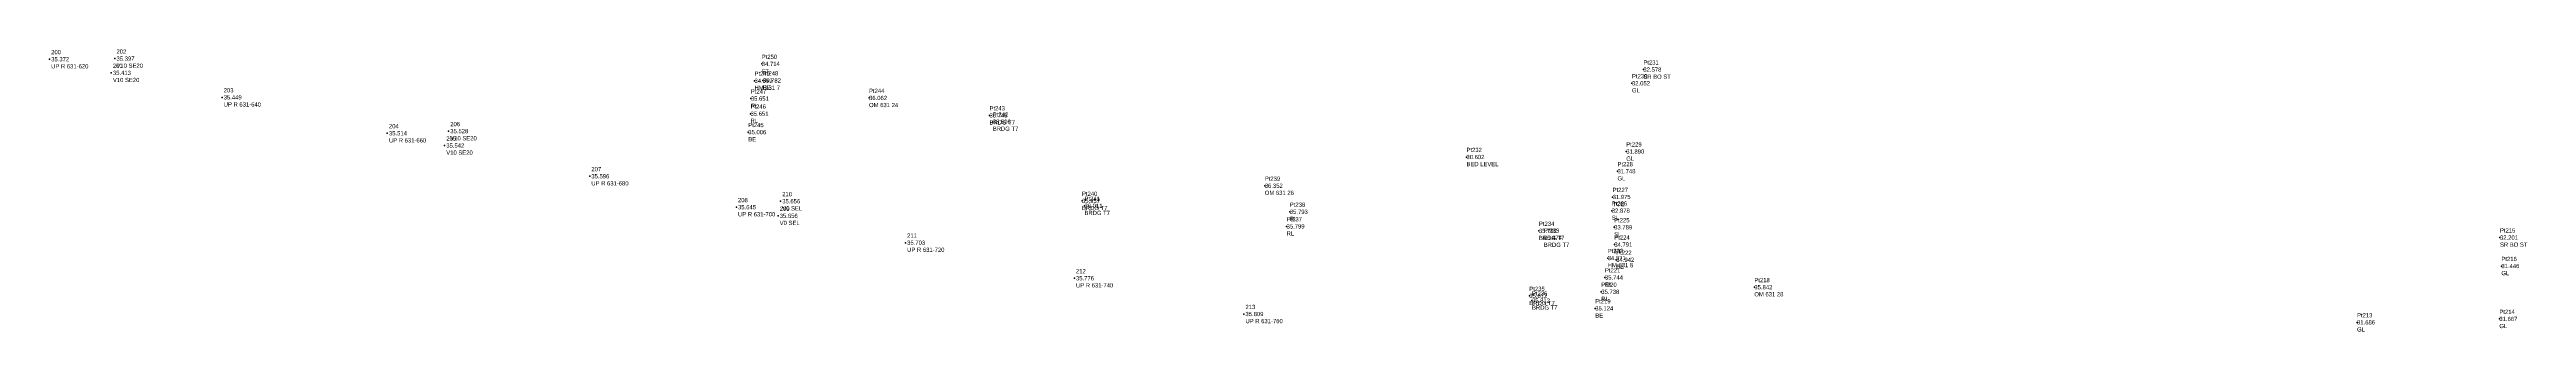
# Model space of a CAD drawing. Header units: metres. Extents: x 169978 to 830021, y 964681 to 1014880.
# Drawn here: x 826362.7 to 826653.5, y 980216 to 980249.2 of the extents above; entities that cross this region are included whole.
import ezdxf

# ---------------------------------------------------------------- set-up
doc = ezdxf.new("R2010")
doc.units = ezdxf.units.M

msp = doc.modelspace()

# ---------------------------------------------------------------- linework, layer by layer
at = {"layer": 'MDU TO TN 5628 000 to 634 000_SurveyPoint'}
for p in [(826445.45, 980245.49, 34.96), (826446.3, 980247.47, 34.71), (826446.44, 980245.53, 34.78), (826548.47, 980245.19, 32.05), (826549.81, 980246.8, 32.58), (826445.02, 980243.39, 35.65), (826458.9, 980243.46, 36.06), (826444.72, 980239.44, 35.01), (826444.98, 980241.61, 35.65), (826473.04, 980241.41, 35.74), (826473.43, 980240.67, 35.51), (826529.04, 980236.51, 30.6), (826547.8, 980237.15, 31.89), (826546.77, 980234.83, 31.75), (826483.9, 980231.34, 35.96), (826484.19, 980230.76, 36.01), (826505.36, 980233.12, 36.35), (826546.2, 980231.8, 31.98), (826507.92, 980228.34, 35.8), (826508.3, 980230.06, 35.79), (826537.55, 980227.81, 35.79), (826546.1, 980230.19, 32.88), (826546.38, 980228.23, 33.79), (826538.12, 980227, 35.47), (826545.62, 980224.61, 34.97), (826546.4, 980226.2, 34.79), (826650.38, 980227.02, 32.2), (826545.3, 980222.33, 35.74), (826546.62, 980224.41, 34.94), (826650.55, 980223.67, 31.45), (826536.42, 980220.15, 35.81), (826536.73, 980219.61, 35.81), (826544.16, 980218.69, 35.12), (826544.87, 980220.64, 35.74), (826562.84, 980221.18, 35.84), (826633.6, 980217.04, 31.69), (826650.31, 980217.44, 31.67)]:
    msp.add_point(p, dxfattribs=at)
at = {"layer": 'MEJ TO TNCH28-100 TO CH35-580_Survey'}
for p in [(826362.68, 980248.02, 35.37), (826370.35, 980248.09, 35.4), (826369.93, 980246.41, 35.41), (826382.94, 980243.53, 35.45), (826402.34, 980239.3, 35.51), (826409.54, 980239.55, 35.53), (826409.07, 980237.86, 35.54), (826426.1, 980234.24, 35.6), (826443.32, 980230.6, 35.64), (826448.51, 980231.3, 35.66), (826448.22, 980229.58, 35.66), (826463.18, 980226.42, 35.7), (826483, 980222.23, 35.78), (826502.9, 980218.02, 35.81)]:
    msp.add_point(p, dxfattribs=at)

# ---------------------------------------------------------------- texts
at = {"layer": 'MDU TO TN 5628 000 to 634 000_SurveyPoint', "color": 7, "char_height": 0.5, "attachment_point": 4}
for s, insert, width in [('Pt250\\P34.714\\PFT', (826446.3, 980247.47, 34.71), 3), ('Pt231\\P32.578\\PSR BO ST', (826549.81, 980246.8, 32.58), 4.5), ('Pt249\\P34.959\\PHM 631 7', (826445.45, 980245.49, 34.96), 4.5), ('Pt248\\P34.782\\PBE', (826446.44, 980245.53, 34.78), 3), ('Pt230\\P32.052\\PGL', (826548.47, 980245.19, 32.05), 3), ('Pt246\\P35.651\\PRL', (826444.98, 980241.61, 35.65), 3), ('Pt247\\P35.651\\PRL', (826445.02, 980243.39, 35.65), 3), ('Pt244\\P36.062\\POM 631 24', (826458.9, 980243.46, 36.06), 5), ('Pt243\\P35.745\\PBRDG T7', (826473.04, 980241.41, 35.74), 4), ('Pt245\\P35.006\\PBE', (826444.72, 980239.44, 35.01), 3), ('Pt242\\P35.506\\PBRDG T7', (826473.43, 980240.67, 35.51), 4), ('Pt232\\P30.602\\PBED LEVEL', (826529.04, 980236.51, 30.6), 5), ('Pt229\\P31.890\\PGL', (826547.8, 980237.15, 31.89), 3), ('Pt239\\P36.352\\POM 631 26', (826505.36, 980233.12, 36.35), 5), ('Pt228\\P31.748\\PGL', (826546.77, 980234.83, 31.75), 3), ('Pt240\\P35.957\\PBRDG T7', (826483.9, 980231.34, 35.96), 4), ('Pt241\\P36.011\\PBRDG T7', (826484.19, 980230.76, 36.01), 4), ('Pt238\\P35.793\\PRL', (826508.3, 980230.06, 35.79), 3), ('Pt226\\P32.878\\PSL', (826546.1, 980230.19, 32.88), 3), ('Pt227\\P31.975\\PTOE', (826546.2, 980231.8, 31.98), 3), ('Pt237\\P35.799\\PRL', (826507.92, 980228.34, 35.8), 3), ('Pt234\\P35.792\\PBRDG T7', (826537.55, 980227.81, 35.79), 4), ('Pt233\\P35.474\\PBRDG T7', (826538.12, 980227, 35.47), 4), ('Pt225\\P33.789\\PSL', (826546.38, 980228.23, 33.79), 3), ('Pt215\\P32.201\\PSR BO ST', (826650.38, 980227.02, 32.2), 4.5), ('Pt223\\P34.971\\PHM 631 8', (826545.62, 980224.61, 34.97), 4.5), ('Pt224\\P34.791\\PFT', (826546.4, 980226.2, 34.79), 3), ('Pt222\\P34.942\\PBE', (826546.62, 980224.41, 34.94), 3), ('Pt216\\P31.446\\PGL', (826650.55, 980223.67, 31.45), 3), ('Pt220\\P35.738\\PRL', (826544.87, 980220.64, 35.74), 3), ('Pt221\\P35.744\\PRL', (826545.3, 980222.33, 35.74), 3), ('Pt218\\P35.842\\POM 631 28', (826562.84, 980221.18, 35.84), 5), ('Pt235\\P35.812\\PBRDG T7', (826536.42, 980220.15, 35.81), 4), ('Pt236\\P35.812\\PBRDG T7', (826536.73, 980219.61, 35.81), 4), ('Pt219\\P35.124\\PBE', (826544.16, 980218.69, 35.12), 3), ('Pt213\\P31.686\\PGL', (826633.6, 980217.04, 31.69), 3), ('Pt214\\P31.667\\PGL', (826650.31, 980217.44, 31.67), 3)]:
    msp.add_mtext(s, dxfattribs=dict(at, insert=insert, width=width))
at = {"layer": 'MEJ TO TNCH28-100 TO CH35-580_Survey', "char_height": 0.5, "attachment_point": 4}
for s, insert, width in [(' 200\\P 35.372\\P UP R 631-620', (826362.68, 980248.02, 35.37), 6.5), (' 202\\P 35.397\\P V10 SE20', (826370.35, 980248.09, 35.4), 4.5), (' 201\\P 35.413\\P V10 SE20', (826369.93, 980246.41, 35.41), 4.5), (' 203\\P 35.449\\P UP R 631-640', (826382.94, 980243.53, 35.45), 6.5), (' 204\\P 35.514\\P UP R 631-660', (826402.34, 980239.3, 35.51), 6.5), (' 206\\P 35.528\\P V10 SE20', (826409.54, 980239.55, 35.53), 4.5), (' 205\\P 35.542\\P V10 SE20', (826409.07, 980237.86, 35.54), 4.5), (' 207\\P 35.596\\P UP R 631-680', (826426.1, 980234.24, 35.6), 6.5), (' 208\\P 35.645\\P UP R 631-700', (826443.32, 980230.6, 35.64), 6.5), (' 209\\P 35.656\\P V0 SEL', (826448.22, 980229.58, 35.66), 3.5), (' 210\\P 35.656\\P V0 SEL', (826448.51, 980231.3, 35.66), 3.5), (' 211\\P 35.703\\P UP R 631-720', (826463.18, 980226.42, 35.7), 6.5), (' 212\\P 35.776\\P UP R 631-740', (826483, 980222.23, 35.78), 6.5), (' 213\\P 35.809\\P UP R 631-760', (826502.9, 980218.02, 35.81), 6.5)]:
    msp.add_mtext(s, dxfattribs=dict(at, insert=insert, width=width))

doc.saveas('drawing.dxf')
